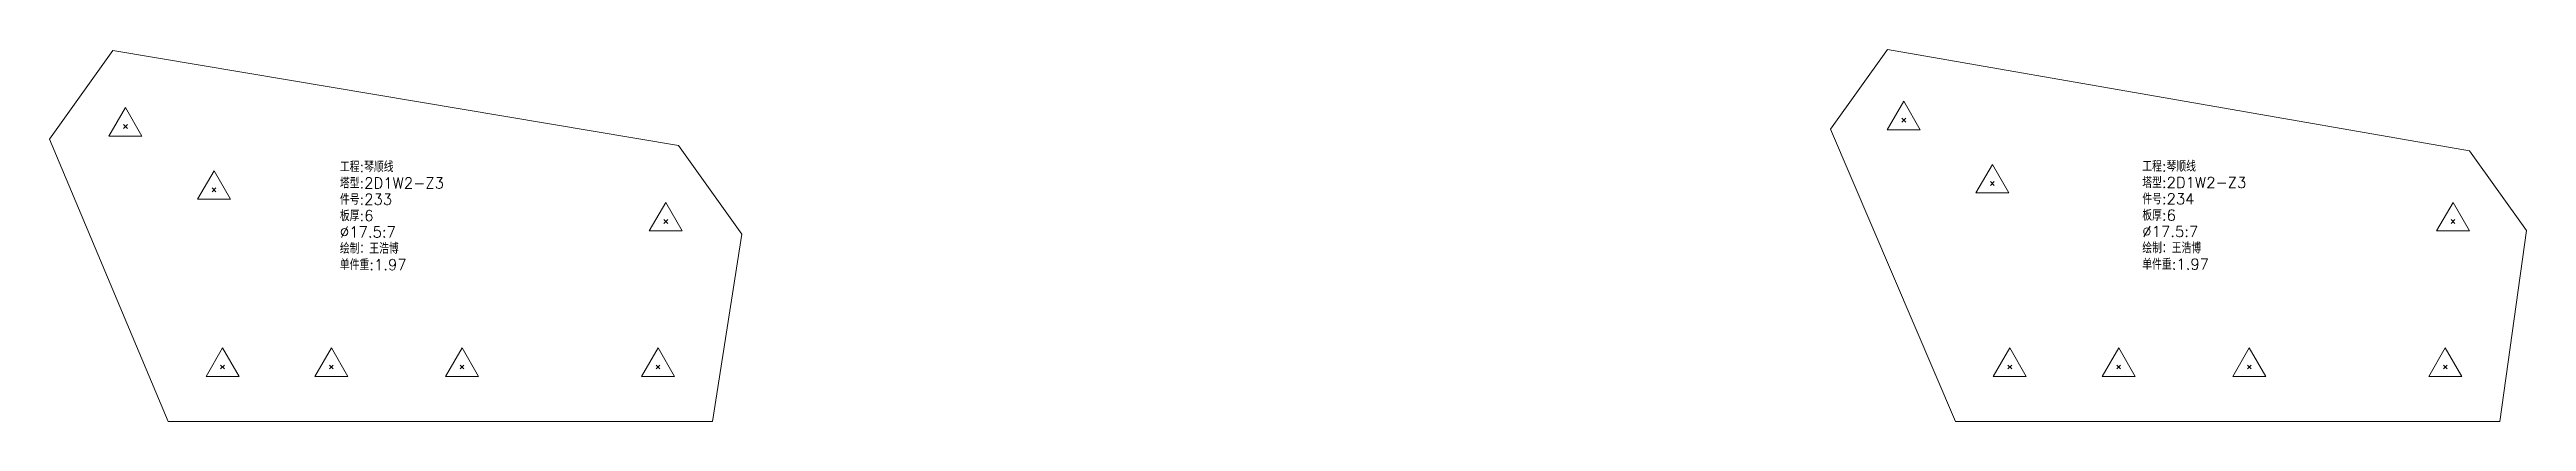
# Model space of a CAD drawing. Extents: x -580 to 8755, y 0 to 14723.
# Drawn here: x 1632 to 2770, y 11921 to 12092 of the extents above; entities that cross this region are included whole.
import ezdxf
from ezdxf.enums import TextEntityAlignment as Align

# ---------------------------------------------------------------- set-up
doc = ezdxf.new("R2010")
doc.units = 0
doc.header["$MEASUREMENT"] = 0
doc.layers.add('1', color=7, linetype='CONTINUOUS', lineweight=25)
doc.styles.get("Standard").update_dxf_attribs({"font": 'simplex.shx', "width": 0.7, "height": 3, "bigfont": 'gbhzfs.shx'})

msp = doc.modelspace()

# ---------------------------------------------------------------- texts
at = {"layer": '1', "color": 7, "linetype": 'Continuous', "lineweight": 18}
for s, p in [('工程:琴顺线', (1765.71475, 12033.82494)), ('工程:琴顺线', (2593.51492, 12034.05744)), ('件号:233', (1765.71475, 12018.82494)), ('塔型:2D1W2-Z3', (1765.71475, 12026.32494)), ('件号:234', (2593.51492, 12019.05744)), ('塔型:2D1W2-Z3', (2593.51492, 12026.55744)), ('板厚:6', (1765.71475, 12011.32494)), ('板厚:6', (2593.51492, 12011.55744)), ('绘制：王浩博', (1765.71475, 11996.32494)), ('%%c17.5:7', (1765.71475, 12003.82494)), ('绘制：王浩博', (2593.51492, 11996.55744)), ('%%c17.5:7', (2593.51492, 12004.05744)), ('单件重:1.97', (1765.71475, 11988.82494)), ('单件重:1.97', (2593.51492, 11989.05744))]:
    msp.add_text(s, height=5, dxfattribs=at).set_placement(p, align=Align.BOTTOM_LEFT)

# ---------------------------------------------------------------- linework, layer by layer
at = {"layer": '1', "color": 7, "linetype": 'Continuous', "lineweight": 18}
for p, q in [((1661.41274, 12091.16392), (1632.35083, 12050.47725)), ((1921.20825, 12047.55823), (1661.41274, 12091.16392)), ((2476.42588, 12091.62892), (2450.27016, 12055.01091)), ((2743.79545, 12045.12986), (2476.42588, 12091.62892)), ((1632.35083, 12050.47725), (1686.81661, 11920.85438)), ((1950.27016, 12006.87156), (1921.20825, 12047.55823)), ((2450.27016, 12055.01091), (2507.66, 11920.85438)), ((2769.95117, 12008.51185), (2743.79545, 12045.12986)), ((1936.81661, 11920.85438), (1950.27016, 12006.87156)), ((2757.66, 11920.85438), (2769.95117, 12008.51185)), ((1686.81661, 11920.85438), (1936.81661, 11920.85438)), ((2507.66, 11920.85438), (2757.66, 11920.85438))]:
    msp.add_line(p, q, dxfattribs=at)
at = {"layer": '1', "color": 7, "linetype": 'Continuous', "lineweight": 13}
for p, q in [((1667.22512, 12065.03963), (1659.64762, 12051.91463)), ((1674.80262, 12051.91463), (1667.22512, 12065.03963)), ((2483.98198, 12067.94582), (2476.40448, 12054.82082)), ((2483.10698, 12058.32082), (2484.85698, 12060.07082)), ((2484.85698, 12058.32082), (2483.10698, 12060.07082)), ((2491.55948, 12054.82082), (2483.98198, 12067.94582)), ((1659.64762, 12051.91463), (1674.80262, 12051.91463)), ((1666.35012, 12055.41463), (1668.10012, 12057.16463)), ((1668.10012, 12055.41463), (1666.35012, 12057.16463)), ((2476.40448, 12054.82082), (2491.55948, 12054.82082)), ((1707.91179, 12035.97772), (1700.33429, 12022.85272)), ((1715.48929, 12022.85272), (1707.91179, 12035.97772)), ((2524.66865, 12038.88392), (2517.09115, 12025.75892)), ((2532.24615, 12025.75892), (2524.66865, 12038.88392)), ((1707.03679, 12026.35272), (1708.78679, 12028.10272)), ((1708.78679, 12026.35272), (1707.03679, 12028.10272)), ((2517.09115, 12025.75892), (2532.24615, 12025.75892)), ((2523.79365, 12029.25892), (2525.54365, 12031.00892)), ((2525.54365, 12029.25892), (2523.79365, 12031.00892)), ((1700.33429, 12022.85272), (1715.48929, 12022.85272)), ((1915.39589, 12021.43395), (1907.81839, 12008.30895)), ((1914.52089, 12011.80895), (1916.27089, 12013.55895)), ((1916.27089, 12011.80895), (1914.52089, 12013.55895)), ((1922.97339, 12008.30895), (1915.39589, 12021.43395)), ((2736.23935, 12021.44677), (2728.66185, 12008.32177)), ((2735.36435, 12011.82177), (2737.11435, 12013.57177)), ((2737.11435, 12011.82177), (2735.36435, 12013.57177)), ((2743.81685, 12008.32177), (2736.23935, 12021.44677)), ((1907.81839, 12008.30895), (1922.97339, 12008.30895)), ((2728.66185, 12008.32177), (2743.81685, 12008.32177)), ((1711.81661, 11954.60438), (1704.23911, 11941.47938)), ((1710.94161, 11944.97938), (1712.69161, 11946.72938)), ((1712.69161, 11944.97938), (1710.94161, 11946.72938)), ((1719.39411, 11941.47938), (1711.81661, 11954.60438)), ((1761.81661, 11954.60438), (1754.23911, 11941.47938)), ((1760.94161, 11944.97938), (1762.69161, 11946.72938)), ((1762.69161, 11944.97938), (1760.94161, 11946.72938)), ((1769.39411, 11941.47938), (1761.81661, 11954.60438)), ((1821.81661, 11954.60438), (1814.23911, 11941.47938)), ((1820.94161, 11944.97938), (1822.69161, 11946.72938)), ((1822.69161, 11944.97938), (1820.94161, 11946.72938)), ((1829.39411, 11941.47938), (1821.81661, 11954.60438)), ((1911.81661, 11954.60438), (1904.23911, 11941.47938)), ((1910.94161, 11944.97938), (1912.69161, 11946.72938)), ((1912.69161, 11944.97938), (1910.94161, 11946.72938)), ((1919.39411, 11941.47938), (1911.81661, 11954.60438)), ((2532.66, 11954.60438), (2525.0825, 11941.47938)), ((2531.785, 11944.97938), (2533.535, 11946.72938)), ((2533.535, 11944.97938), (2531.785, 11946.72938)), ((2540.2375, 11941.47938), (2532.66, 11954.60438)), ((2582.66, 11954.60438), (2575.0825, 11941.47938)), ((2581.785, 11944.97938), (2583.535, 11946.72938)), ((2583.535, 11944.97938), (2581.785, 11946.72938)), ((2590.2375, 11941.47938), (2582.66, 11954.60438)), ((2642.66, 11954.60438), (2635.0825, 11941.47938)), ((2641.785, 11944.97938), (2643.535, 11946.72938)), ((2643.535, 11944.97938), (2641.785, 11946.72938)), ((2650.2375, 11941.47938), (2642.66, 11954.60438)), ((2732.66, 11954.60438), (2725.0825, 11941.47938)), ((2731.785, 11944.97938), (2733.535, 11946.72938)), ((2733.535, 11944.97938), (2731.785, 11946.72938)), ((2740.2375, 11941.47938), (2732.66, 11954.60438)), ((1704.23911, 11941.47938), (1719.39411, 11941.47938)), ((1754.23911, 11941.47938), (1769.39411, 11941.47938)), ((1814.23911, 11941.47938), (1829.39411, 11941.47938)), ((1904.23911, 11941.47938), (1919.39411, 11941.47938)), ((2525.0825, 11941.47938), (2540.2375, 11941.47938)), ((2575.0825, 11941.47938), (2590.2375, 11941.47938)), ((2635.0825, 11941.47938), (2650.2375, 11941.47938)), ((2725.0825, 11941.47938), (2740.2375, 11941.47938))]:
    msp.add_line(p, q, dxfattribs=at)

msp.set_redraw_order([(e.dxf.handle, doc.entitydb.next_handle()) for e in msp.query("TEXT MTEXT ATTDEF DIMENSION ARC_DIMENSION")])  # texts and dimensions are drawn at this point

doc.saveas('drawing.dxf')
